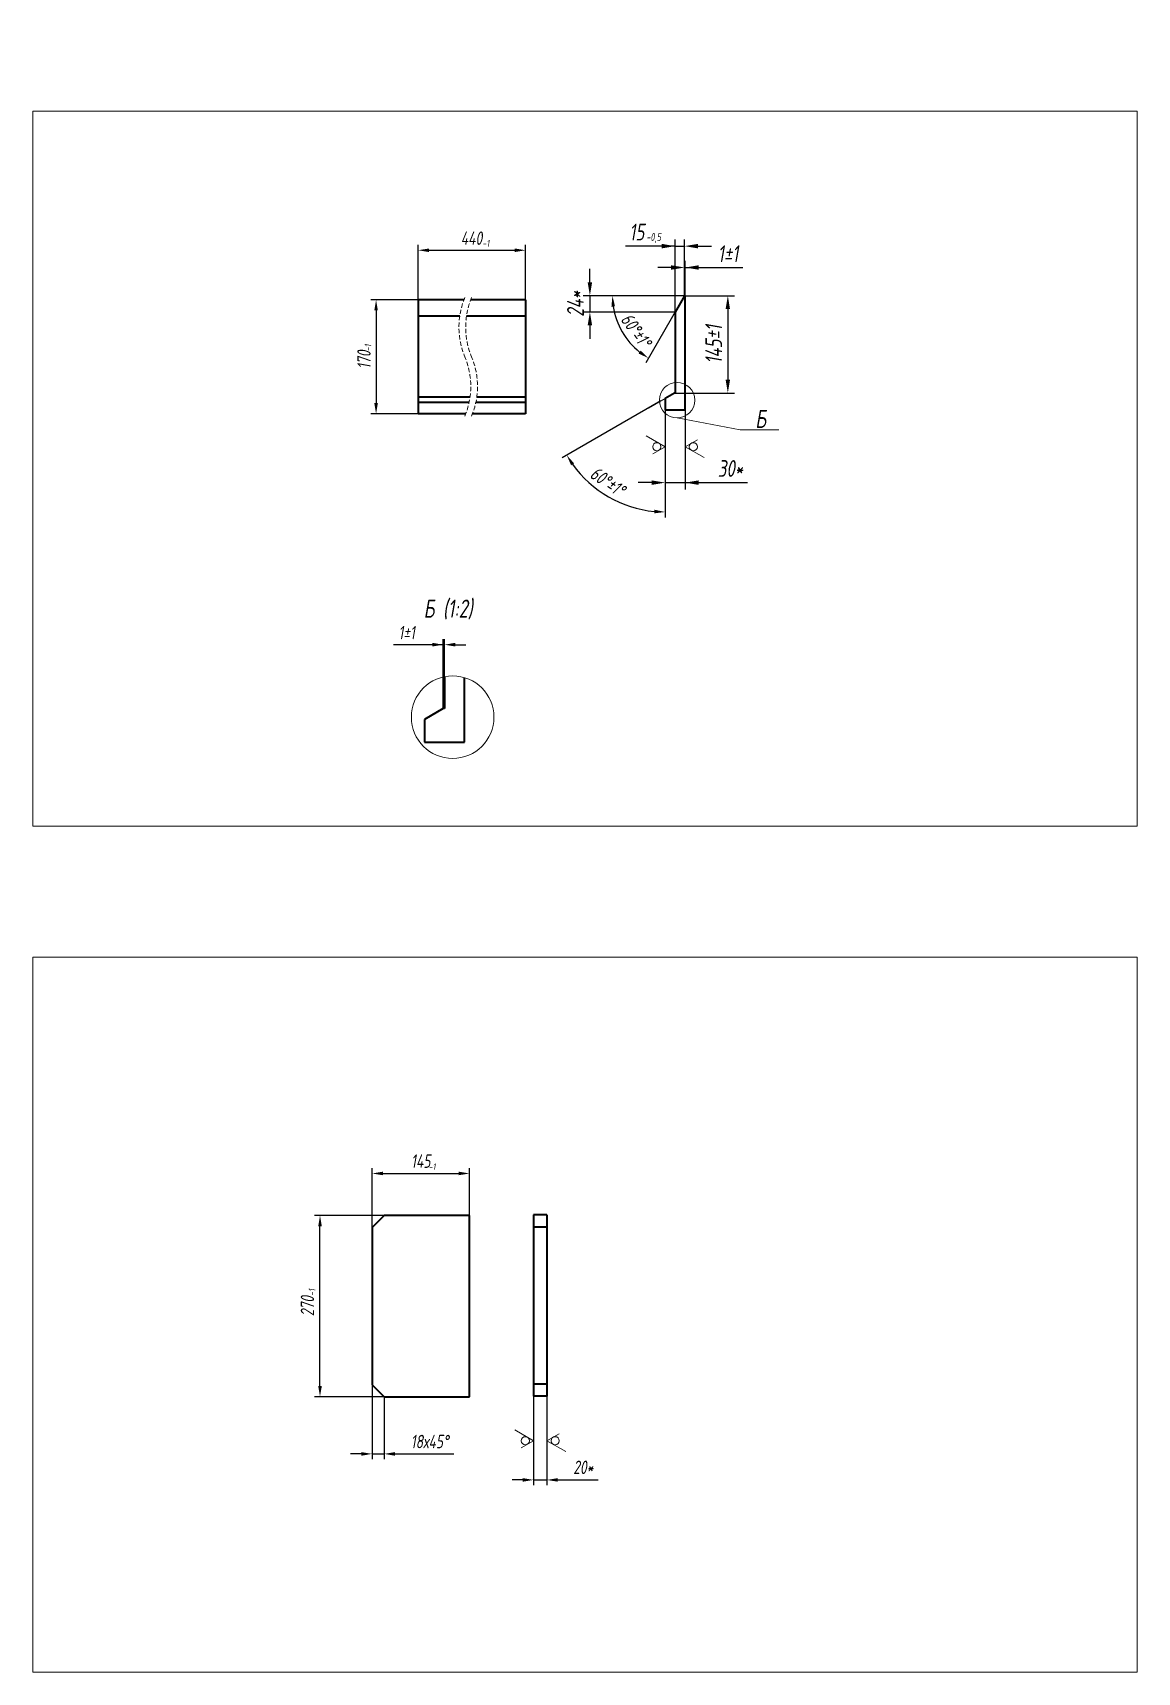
# Model space of a CAD drawing. Header units: millimetres. Extents: x 2336 to 4117, y 14795 to 41339.
# Drawn here: x 2472 to 4117, y 26819 to 29260 of the extents above; entities that cross this region are included whole.
import ezdxf

# ---------------------------------------------------------------- set-up
doc = ezdxf.new("R2010")
doc.units = ezdxf.units.MM
doc.linetypes.add('HIDDEN', pattern=[9.525, 6.35, -3.175])
doc.layers.add('РАЗМЕРЫ', color=7, linetype='Continuous', lineweight=18)
doc.styles.get("Standard").update_dxf_attribs({"font": 'simplex.shx', "width": 0.7, "oblique": 10})
doc.dimstyles.new('Stand2', dxfattribs={"dimtxt": 10, "dimasz": 8, "dimexe": 4, "dimexo": 0, "dimgap": 4, "dimtad": 1, "dimdec": 0, "dimzin": 0, "dimdsep": 46, "dimtxsty": 'Standard', "dimcen": 0, "dimadec": 0, "dimazin": 0, "dimtfac": 1, "dimtdec": 0, "dimtmove": 0, "dimatfit": 3, "dimfxl": 0.18, "dimtolj": 1, "dimtzin": 0, "dimarcsym": 0})
doc.dimstyles.new('STAND2.5', dxfattribs={"dimtxt": 12, "dimasz": 10, "dimexe": 5, "dimexo": 0, "dimgap": 5, "dimtad": 1, "dimdec": 0, "dimzin": 0, "dimdsep": 46, "dimtxsty": 'Standard', "dimcen": 0, "dimadec": 0, "dimazin": 0, "dimtfac": 1, "dimtdec": 0, "dimtmove": 0, "dimatfit": 3, "dimfxl": 3, "dimtolj": 1, "dimtzin": 0, "dimarcsym": 1})
doc.dimstyles.new('Stand4', dxfattribs={"dimtxt": 20, "dimasz": 16, "dimexe": 8, "dimexo": 0, "dimgap": 8, "dimtad": 1, "dimdec": 0, "dimzin": 0, "dimdsep": 46, "dimtxsty": 'Standard', "dimcen": 0, "dimadec": 0, "dimazin": 0, "dimtfac": 1, "dimtdec": 0, "dimtmove": 0, "dimatfit": 3, "dimfxl": 0.18, "dimtolj": 1, "dimtzin": 0, "dimarcsym": 0})
doc.dimstyles.new('Stand5', dxfattribs={"dimtxt": 25, "dimasz": 20, "dimexe": 10, "dimexo": 0, "dimgap": 8, "dimtad": 1, "dimdec": 0, "dimzin": 0, "dimdsep": 46, "dimtxsty": 'Standard', "dimcen": 0, "dimadec": 0, "dimazin": 0, "dimtfac": 1, "dimtdec": 0, "dimtmove": 0, "dimatfit": 3, "dimfxl": 0.18, "dimtolj": 1, "dimtzin": 0, "dimarcsym": 0})

msp = doc.modelspace()

# ---------------------------------------------------------------- blocks, each defined once
blk = doc.blocks.new('*D5263')
at = {"layer": 'DEFPOINTS', "color": 0, "lineweight": 18}
for p in [(3413.5, 28698.6), (3443.5, 28698.6), (3443.5, 28590.2)]:
    blk.add_point(p, dxfattribs=at)
at = {"layer": 'РАЗМЕРЫ', "color": 0, "linetype": 'Continuous', "lineweight": -2}
for p, q in [((3413.5, 28698.6), (3413.5, 28580.2)), ((3443.5, 28698.6), (3443.5, 28580.2)), ((3393.5, 28590.2), (3373.5, 28590.2)), ((3413.5, 28590.2), (3443.5, 28590.2)), ((3443.5, 28590.2), (3536.4, 28590.2)), ((3443.5, 28590.2), (3536.4, 28590.2)), ((3463.5, 28590.2), (3483.5, 28590.2))]:
    blk.add_line(p, q, dxfattribs=at)
at = {"layer": 'РАЗМЕРЫ', "color": 0, "lineweight": 18}
for points in [[(3393.5, 28586.9), (3393.5, 28593.6), (3413.5, 28590.2)], [(3463.5, 28593.6), (3463.5, 28586.9), (3443.5, 28590.2)]]:
    blk.add_solid(points, dxfattribs=at)
at = {"layer": 'РАЗМЕРЫ', "color": 0, "lineweight": 18, "insert": (3510.8, 28611.3), "char_height": 25, "attachment_point": 5}
blk.add_mtext('\\A1;30*', dxfattribs=at)
blk = doc.blocks.new('*D5264')
at = {"layer": 'DEFPOINTS', "color": 0, "lineweight": 18}
for p in [(3443.5, 28910.6), (3442.5, 28868.6), (3443.5, 28868.6)]:
    blk.add_point(p, dxfattribs=at)
at = {"layer": 'РАЗМЕРЫ', "color": 0, "linetype": 'Continuous', "lineweight": -2}
for p, q in [((3422.5, 28910.6), (3402.5, 28910.6)), ((3442.5, 28868.6), (3442.5, 28920.6)), ((3442.5, 28910.6), (3443.5, 28910.6)), ((3443.5, 28868.6), (3443.5, 28920.6)), ((3443.5, 28910.6), (3529.5, 28910.6)), ((3443.5, 28910.6), (3529.5, 28910.6)), ((3463.5, 28910.6), (3483.5, 28910.6))]:
    blk.add_line(p, q, dxfattribs=at)
at = {"layer": 'РАЗМЕРЫ', "color": 0, "lineweight": 18}
for points in [[(3422.5, 28907.3), (3422.5, 28913.9), (3442.5, 28910.6)], [(3463.5, 28913.9), (3463.5, 28907.3), (3443.5, 28910.6)]]:
    blk.add_solid(points, dxfattribs=at)
at = {"layer": 'РАЗМЕРЫ', "color": 0, "lineweight": 18, "insert": (3507.2, 28931.1), "char_height": 25, "attachment_point": 5}
blk.add_mtext('\\A1;1%%p1', dxfattribs=at)
blk = doc.blocks.new('*D5265')
at = {"layer": 'DEFPOINTS', "color": 0, "lineweight": 18}
for p in [(3442.5, 28942.4), (3442.5, 28868.6), (3428.5, 28844.3)]:
    blk.add_point(p, dxfattribs=at)
at = {"layer": 'РАЗМЕРЫ', "color": 0, "linetype": 'Continuous', "lineweight": -2}
for p, q in [((3428.5, 28942.4), (3354.3, 28942.4)), ((3428.5, 28942.4), (3354.3, 28942.4)), ((3408.5, 28942.4), (3388.5, 28942.4)), ((3428.5, 28844.3), (3428.5, 28952.4)), ((3428.5, 28942.4), (3442.5, 28942.4)), ((3442.5, 28868.6), (3442.5, 28952.4)), ((3462.5, 28942.4), (3482.5, 28942.4))]:
    blk.add_line(p, q, dxfattribs=at)
at = {"layer": 'РАЗМЕРЫ', "color": 0, "lineweight": 18}
for points in [[(3408.5, 28939.1), (3408.5, 28945.8), (3428.5, 28942.4)], [(3462.5, 28945.8), (3462.5, 28939.1), (3442.5, 28942.4)]]:
    blk.add_solid(points, dxfattribs=at)
at = {"layer": 'РАЗМЕРЫ', "color": 0, "lineweight": 18, "insert": (3371.4, 28963.4), "char_height": 25, "attachment_point": 5}
blk.add_mtext('\\A1;15', dxfattribs=at)
blk = doc.blocks.new('*D5266')
at = {"layer": 'DEFPOINTS', "color": 0, "lineweight": 18}
for p in [(3443.5, 28868.6), (3301.5, 28844.3), (3428.5, 28844.3)]:
    blk.add_point(p, dxfattribs=at)
at = {"layer": 'РАЗМЕРЫ', "color": 0, "linetype": 'Continuous', "lineweight": -2}
for p, q in [((3301.5, 28888.6), (3301.5, 28908.6)), ((3443.5, 28868.6), (3291.5, 28868.6)), ((3301.5, 28868.6), (3301.5, 28844.3)), ((3428.5, 28844.3), (3291.5, 28844.3)), ((3301.5, 28824.3), (3301.5, 28804.3))]:
    blk.add_line(p, q, dxfattribs=at)
at = {"layer": 'РАЗМЕРЫ', "color": 0, "lineweight": 18}
for points in [[(3298.2, 28888.6), (3304.8, 28888.6), (3301.5, 28868.6)], [(3304.8, 28824.3), (3298.2, 28824.3), (3301.5, 28844.3)]]:
    blk.add_solid(points, dxfattribs=at)
at = {"layer": 'РАЗМЕРЫ', "color": 0, "lineweight": 18, "insert": (3280, 28856.4), "char_height": 25, "attachment_point": 5, "rotation": 90}
blk.add_mtext('\\A1;24*', dxfattribs=at)
blk = doc.blocks.new('*D5267')
at = {"layer": 'DEFPOINTS', "color": 0, "lineweight": 18}
for p in [(3443.5, 28868.6), (3428, 28723.6), (3506.9, 28723.6)]:
    blk.add_point(p, dxfattribs=at)
at = {"layer": 'РАЗМЕРЫ', "color": 0, "linetype": 'Continuous', "lineweight": -2}
for p, q in [((3443.5, 28868.6), (3516.9, 28868.6)), ((3506.9, 28848.6), (3506.9, 28743.6)), ((3428, 28723.6), (3516.9, 28723.6))]:
    blk.add_line(p, q, dxfattribs=at)
at = {"layer": 'РАЗМЕРЫ', "color": 0, "lineweight": 18}
for points in [[(3510.2, 28848.6), (3503.6, 28848.6), (3506.9, 28868.6)], [(3503.6, 28743.6), (3510.2, 28743.6), (3506.9, 28723.6)]]:
    blk.add_solid(points, dxfattribs=at)
at = {"layer": 'РАЗМЕРЫ', "color": 0, "lineweight": 18, "insert": (3485.9, 28796.1), "char_height": 25, "attachment_point": 5, "rotation": 90}
blk.add_mtext('\\A1;145%%p1', dxfattribs=at)
blk = doc.blocks.new('*D5268')
at = {"layer": 'DEFPOINTS', "color": 0, "lineweight": 18}
for p in [(3338.9, 29260.1), (3728.9, 29260.1), (3728.9, 28942.4)]:
    blk.add_point(p, dxfattribs=at)
at = {"layer": 'РАЗМЕРЫ', "color": 0, "lineweight": 18, "insert": (3396.5, 28954.6), "char_height": 12, "attachment_point": 5}
blk.add_mtext('\\A1;-0,5', dxfattribs=at)
blk = doc.blocks.new('*D5269')
at = {"layer": 'DEFPOINTS', "color": 0, "lineweight": 18}
for p in [(3085, 28348.9), (3083, 28253.7), (3085, 28253.7)]:
    blk.add_point(p, dxfattribs=at)
at = {"layer": 'РАЗМЕРЫ', "color": 0, "linetype": 'Continuous', "lineweight": -2}
for p, q in [((3083, 28348.9), (3009.2, 28348.9)), ((3083, 28348.9), (3009.2, 28348.9)), ((3067, 28348.9), (3051, 28348.9)), ((3083, 28253.7), (3083, 28356.9)), ((3083, 28348.9), (3085, 28348.9)), ((3085, 28253.7), (3085, 28356.9)), ((3101, 28348.9), (3117, 28348.9))]:
    blk.add_line(p, q, dxfattribs=at)
at = {"layer": 'РАЗМЕРЫ', "color": 0, "lineweight": 18}
for points in [[(3067, 28346.2), (3067, 28351.6), (3083, 28348.9)], [(3101, 28351.6), (3101, 28346.2), (3085, 28348.9)]]:
    blk.add_solid(points, dxfattribs=at)
at = {"layer": 'РАЗМЕРЫ', "color": 0, "lineweight": 18, "insert": (3028.7, 28366.9), "char_height": 20, "attachment_point": 5}
blk.add_mtext('\\A1;1%%p1', dxfattribs=at)
blk = doc.blocks.new('*D5270')
at = {"layer": 'DEFPOINTS', "color": 0, "lineweight": 18}
for p in [(2869.7, 28732.6), (3259.7, 28732.6), (3259.7, 28377)]:
    blk.add_point(p, dxfattribs=at)
at = {"layer": 'РАЗМЕРЫ', "color": 0, "lineweight": 18, "insert": (3090.4, 28401.2), "char_height": 27, "attachment_point": 5}
blk.add_mtext('\\A1;Б (1:2)', dxfattribs=at)
blk = doc.blocks.new('_NONE')
blk = doc.blocks.new('*D5271')
at = {"layer": 'DEFPOINTS', "color": 0, "lineweight": 18}
for p in [(3332.4, 29024.9), (3722.4, 29024.9), (3722.4, 28663.7)]:
    blk.add_point(p, dxfattribs=at)
at = {"layer": 'РАЗМЕРЫ', "color": 0, "lineweight": 18, "insert": (3562, 28685.2), "char_height": 27, "attachment_point": 5}
blk.add_mtext('\\A1;Б \\S;', dxfattribs=at)
blk = doc.blocks.new('*D5272')
at = {"layer": 'DEFPOINTS', "color": 0, "lineweight": 18}
for p in [(3046.1, 28862.6), (2983.1, 28692.6), (3046.1, 28692.6)]:
    blk.add_point(p, dxfattribs=at)
at = {"layer": 'РАЗМЕРЫ', "color": 0, "linetype": 'Continuous', "lineweight": -2}
for p, q in [((3046.1, 28862.6), (2975.1, 28862.6)), ((2983.1, 28846.6), (2983.1, 28708.6)), ((3046.1, 28692.6), (2975.1, 28692.6))]:
    blk.add_line(p, q, dxfattribs=at)
at = {"layer": 'РАЗМЕРЫ', "color": 0, "lineweight": 18}
for points in [[(2985.8, 28846.6), (2980.5, 28846.6), (2983.1, 28862.6)], [(2980.5, 28708.6), (2985.8, 28708.6), (2983.1, 28692.6)]]:
    blk.add_solid(points, dxfattribs=at)
at = {"layer": 'РАЗМЕРЫ', "color": 0, "lineweight": 18, "insert": (2965.1, 28773.3), "char_height": 20, "attachment_point": 5, "rotation": 90}
blk.add_mtext('\\A1;170', dxfattribs=at)
blk = doc.blocks.new('*D5273')
at = {"layer": 'DEFPOINTS', "color": 0, "lineweight": 18}
for p in [(3205.7, 28936.3), (3045.9, 28777.9), (3205.7, 28777.9)]:
    blk.add_point(p, dxfattribs=at)
at = {"layer": 'РАЗМЕРЫ', "color": 0, "linetype": 'Continuous', "lineweight": -2}
for p, q in [((3045.9, 28777.9), (3045.9, 28944.3)), ((3061.9, 28936.3), (3189.7, 28936.3)), ((3205.7, 28777.9), (3205.7, 28944.3))]:
    blk.add_line(p, q, dxfattribs=at)
at = {"layer": 'РАЗМЕРЫ', "color": 0, "lineweight": 18}
for points in [[(3061.9, 28938.9), (3061.9, 28933.6), (3045.9, 28936.3)], [(3189.7, 28933.6), (3189.7, 28938.9), (3205.7, 28936.3)]]:
    blk.add_solid(points, dxfattribs=at)
at = {"layer": 'РАЗМЕРЫ', "color": 0, "lineweight": 18, "insert": (3125.2, 28954.3), "char_height": 20, "attachment_point": 5}
blk.add_mtext('\\A1;440', dxfattribs=at)
blk = doc.blocks.new('*D5274')
at = {"layer": 'РАЗМЕРЫ', "color": 0, "linetype": 'Continuous', "lineweight": -2}
for p, q in [((3440.5, 28868.6), (3327.1, 28868.6)), ((3441.5, 28866.8), (3384.8, 28768.6))]:
    blk.add_line(p, q, dxfattribs=at)
blk.add_arc((3442.5, 28868.6), 107.4, 188.5435, 231.4565, dxfattribs=at)
at = {"layer": 'РАЗМЕРЫ', "color": 0, "lineweight": 18}
for points in [[(3338.9, 28852.8), (3333.6, 28852.4), (3335.1, 28868.6)], [(3374, 28782.4), (3377, 28786.8), (3388.8, 28775.6)]]:
    blk.add_solid(points, dxfattribs=at)
at = {"layer": 'РАЗМЕРЫ', "color": 0, "lineweight": 18, "insert": (3370.4, 28816.6), "char_height": 20, "attachment_point": 5, "rotation": 305.8231}
blk.add_mtext('60%%d%%p1%%d', dxfattribs=at)
blk = doc.blocks.new('*D5275')
at = {"layer": 'РАЗМЕРЫ', "color": 0, "linetype": 'Continuous', "lineweight": -2}
for p, q in [((3407.3, 28711.9), (3260.1, 28627)), ((3413.5, 28708.4), (3413.5, 28538.5))]:
    blk.add_line(p, q, dxfattribs=at)
blk.add_arc((3413.5, 28715.5), 169, 215.4256, 264.5744, dxfattribs=at)
at = {"layer": 'РАЗМЕРЫ', "color": 0, "lineweight": 18}
for points in [[(3278, 28618.9), (3273.5, 28616.1), (3267.1, 28631)], [(3397.3, 28544.5), (3397.6, 28549.9), (3413.5, 28546.5)]]:
    blk.add_solid(points, dxfattribs=at)
at = {"layer": 'РАЗМЕРЫ', "color": 0, "lineweight": 18, "insert": (3328.1, 28591.6), "char_height": 20, "attachment_point": 5, "rotation": 325.4203}
blk.add_mtext('60%%d%%p1%%d', dxfattribs=at)
blk = doc.blocks.new('*D5276')
at = {"layer": 'DEFPOINTS', "color": 0, "lineweight": 18}
for p in [(3098.7, 29251), (3488.7, 29251), (3488.7, 28937.6)]:
    blk.add_point(p, dxfattribs=at)
at = {"layer": 'РАЗМЕРЫ', "color": 0, "lineweight": 18, "insert": (3146.7, 28946.6), "char_height": 10, "attachment_point": 5}
blk.add_mtext('\\A1;-1', dxfattribs=at)
blk = doc.blocks.new('*D5277')
at = {"layer": 'DEFPOINTS', "color": 0, "lineweight": 18}
for p in [(2598, 28993.9), (2980.2, 28993.9), (2598, 28603.9)]:
    blk.add_point(p, dxfattribs=at)
at = {"layer": 'РАЗМЕРЫ', "color": 0, "lineweight": 18, "insert": (2971.2, 28790.9), "char_height": 10, "attachment_point": 5, "rotation": 90}
blk.add_mtext('\\A1;-1', dxfattribs=at)
blk = doc.blocks.new('*D5294')
at = {"layer": 'DEFPOINTS', "color": 0, "lineweight": 18}
for p in [(2513.5, 27583.5), (2896.7, 27583.5), (2513.5, 27193.5)]:
    blk.add_point(p, dxfattribs=at)
at = {"layer": 'РАЗМЕРЫ', "color": 0, "lineweight": 18, "insert": (2887.7, 27384.3), "char_height": 10, "attachment_point": 5, "rotation": 90}
blk.add_mtext('\\A1;-1', dxfattribs=at)
blk = doc.blocks.new('*D5296')
at = {"layer": 'DEFPOINTS', "color": 0, "lineweight": 18}
for p in [(2961.8, 27915.9), (3351.8, 27915.9), (3351.8, 27562.4)]:
    blk.add_point(p, dxfattribs=at)
at = {"layer": 'РАЗМЕРЫ', "color": 0, "lineweight": 18, "insert": (3066.5, 27571.4), "char_height": 10, "attachment_point": 5}
blk.add_mtext('\\A1;-1', dxfattribs=at)
blk = doc.blocks.new('*D5308')
at = {"layer": 'DEFPOINTS', "color": 0, "lineweight": 18}
for p in [(2977.2, 27246.9), (2995.2, 27228.9), (2995.2, 27143.8)]:
    blk.add_point(p, dxfattribs=at)
at = {"layer": 'РАЗМЕРЫ', "color": 0, "lineweight": -2}
for p, q in [((2977.2, 27246.9), (2977.2, 27135.8)), ((2995.2, 27228.9), (2995.2, 27135.8)), ((2961.2, 27143.8), (2945.2, 27143.8)), ((2977.2, 27143.8), (2995.2, 27143.8)), ((3011.2, 27143.8), (3098.8, 27143.8)), ((3011.2, 27143.8), (3098.8, 27143.8))]:
    blk.add_line(p, q, dxfattribs=at)
at = {"layer": 'РАЗМЕРЫ', "color": 0, "lineweight": 18}
for points in [[(2961.2, 27141.1), (2961.2, 27146.4), (2977.2, 27143.8)], [(3011.2, 27146.4), (3011.2, 27141.1), (2995.2, 27143.8)]]:
    blk.add_solid(points, dxfattribs=at)
at = {"layer": 'РАЗМЕРЫ', "color": 0, "lineweight": 18, "insert": (3063, 27162.2), "char_height": 20, "attachment_point": 5}
blk.add_mtext('\\A1;18х45%%d', dxfattribs=at)
blk = doc.blocks.new('*D5309')
at = {"layer": 'DEFPOINTS', "color": 0, "lineweight": 18}
for p in [(2899.6, 27498.9), (3058.7, 27498.9), (2995.4, 27228.9)]:
    blk.add_point(p, dxfattribs=at)
at = {"layer": 'РАЗМЕРЫ', "color": 0, "lineweight": -2}
for p, q in [((3058.7, 27498.9), (2891.6, 27498.9)), ((2899.6, 27244.9), (2899.6, 27482.9)), ((2995.4, 27228.9), (2891.6, 27228.9))]:
    blk.add_line(p, q, dxfattribs=at)
at = {"layer": 'РАЗМЕРЫ', "color": 0, "lineweight": 18}
for points in [[(2902.3, 27482.9), (2897, 27482.9), (2899.6, 27498.9)], [(2897, 27244.9), (2902.3, 27244.9), (2899.6, 27228.9)]]:
    blk.add_solid(points, dxfattribs=at)
at = {"layer": 'РАЗМЕРЫ', "color": 0, "lineweight": 18, "insert": (2880.9, 27363.9), "char_height": 20, "attachment_point": 5, "rotation": 90}
blk.add_mtext('\\A1;270', dxfattribs=at)
blk = doc.blocks.new('*D5310')
at = {"layer": 'DEFPOINTS', "color": 0, "lineweight": 18}
for p in [(3122.2, 27561.4), (3122.2, 27498.3), (2977.2, 27480.4)]:
    blk.add_point(p, dxfattribs=at)
at = {"layer": 'РАЗМЕРЫ', "color": 0, "lineweight": -2}
for p, q in [((2977.2, 27480.4), (2977.2, 27569.4)), ((3122.2, 27498.3), (3122.2, 27569.4)), ((2993.2, 27561.4), (3106.2, 27561.4))]:
    blk.add_line(p, q, dxfattribs=at)
at = {"layer": 'РАЗМЕРЫ', "color": 0, "lineweight": 18}
for points in [[(2993.2, 27564.1), (2993.2, 27558.8), (2977.2, 27561.4)], [(3106.2, 27558.8), (3106.2, 27564.1), (3122.2, 27561.4)]]:
    blk.add_solid(points, dxfattribs=at)
at = {"layer": 'РАЗМЕРЫ', "color": 0, "lineweight": 18, "insert": (3049.7, 27579.8), "char_height": 20, "attachment_point": 5}
blk.add_mtext('\\A1;145', dxfattribs=at)
blk = doc.blocks.new('*D5313')
at = {"layer": 'DEFPOINTS', "color": 0, "lineweight": 18}
for p in [(3217.6, 27229.7), (3237.6, 27229.7), (3237.6, 27105)]:
    blk.add_point(p, dxfattribs=at)
at = {"layer": 'РАЗМЕРЫ', "color": 0, "lineweight": -2}
for p, q in [((3217.6, 27229.7), (3217.6, 27097)), ((3237.6, 27229.7), (3237.6, 27097)), ((3201.6, 27105), (3185.6, 27105)), ((3217.6, 27105), (3237.6, 27105)), ((3253.6, 27105), (3313.8, 27105)), ((3253.6, 27105), (3313.8, 27105))]:
    blk.add_line(p, q, dxfattribs=at)
at = {"layer": 'РАЗМЕРЫ', "color": 0, "lineweight": 18}
for points in [[(3201.6, 27102.4), (3201.6, 27107.7), (3217.6, 27105)], [(3253.6, 27107.7), (3253.6, 27102.4), (3237.6, 27105)]]:
    blk.add_solid(points, dxfattribs=at)
at = {"layer": 'РАЗМЕРЫ', "color": 0, "lineweight": 18, "insert": (3291.7, 27123.8), "char_height": 20, "attachment_point": 5}
blk.add_mtext('\\A1;20*', dxfattribs=at)

# ---------------------------------------------------------------- dimensions: what is measured, and where the dimension line sits
at = {"layer": 'РАЗМЕРЫ', "color": 0, "linetype": 'Continuous', "lineweight": 18}
for base, p1, p2, text, dimstyle, override, picture, middle in [((3488.67, 28937.61), (3098.67, 29251.04), (3488.67, 29251.04), '-1', 'Stand2', {"dimzin": 12, "dimblk1": 'NONE', "dimblk2": 'NONE', "dimsah": 1, "dimse1": 1, "dimse2": 1, "dimsd1": 1, "dimsd2": 1, "dimtofl": 0}, '*D5276', (3146.67, 28937.61)), ((3728.93, 28942.42), (3338.93, 29260.14), (3728.93, 29260.14), '-0,5', 'STAND2.5', {"dimse1": 1, "dimse2": 1, "dimsd1": 1, "dimsd2": 1}, '*D5268', (3396.45, 28942.42)), ((3722.37, 28663.69), (3332.37, 29024.86), (3722.37, 29024.86), 'Б \\S;', 'Stand5', {"dimtxt": 27, "dimblk1": 'NONE', "dimblk2": 'NONE', "dimsah": 1, "dimse1": 1, "dimse2": 1, "dimsd1": 1, "dimsd2": 1}, '*D5271', (3562, 28663.69)), ((3259.68, 28376.99), (2869.68, 28732.58), (3259.68, 28732.58), 'Б (1:2)', 'Stand5', {"dimtxt": 27, "dimblk1": 'NONE', "dimblk2": 'NONE', "dimsah": 1, "dimse1": 1, "dimse2": 1, "dimsd1": 1, "dimsd2": 1}, '*D5270', (3090.35, 28376.99)), ((3351.83, 27562.45), (2961.83, 27915.89), (3351.83, 27915.89), '-1', 'Stand2', {"dimzin": 12, "dimblk1": 'NONE', "dimblk2": 'NONE', "dimsah": 1, "dimse1": 1, "dimse2": 1, "dimsd1": 1, "dimsd2": 1, "dimtofl": 0}, '*D5296', (3066.52, 27562.45))]:
    dim = msp.add_linear_dim(base=base, p1=p1, p2=p2, text=text, dimstyle=dimstyle, override=override, dxfattribs=at)
    dim.commit()
    dim.dimension.update_dxf_attribs({"geometry": picture, "text_midpoint": middle, "dimtype": 160})
for base, p1, p2, picture, middle in [((2980.22, 28993.9), (2598.04, 28603.9), (2598.04, 28993.9), '*D5277', (2980.22, 28790.88)), ((2896.73, 27583.5), (2513.55, 27193.5), (2513.55, 27583.5), '*D5294', (2896.73, 27384.25))]:
    dim = msp.add_linear_dim(base=base, p1=p1, p2=p2, angle=90, text='-1', dimstyle='Stand2', override={"dimse1": 1, "dimse2": 1, "dimsd1": 1, "dimsd2": 1}, dxfattribs=at)
    dim.commit()
    dim.dimension.update_dxf_attribs({"geometry": picture, "text_midpoint": middle, "dimtype": 160})
at = {"layer": 'РАЗМЕРЫ', "linetype": 'Continuous', "lineweight": 18}
for base, p1, p2, text, dimstyle, picture, middle in [((3205.66, 28936.27), (3045.92, 28777.93), (3205.66, 28777.93), '440', 'Stand4', '*D5273', (3125.19, 28936.27)), ((3442.45, 28942.42), (3428.45, 28844.31), (3442.45, 28868.56), '15', 'Stand5', '*D5265', (3371.37, 28942.42)), ((3443.45, 28910.61), (3442.45, 28868.56), (3443.45, 28868.56), '1%%p1', 'Stand5', '*D5264', (3507.17, 28910.61)), ((3443.45, 28590.24), (3413.45, 28698.56), (3443.45, 28698.56), '30*', 'Stand5', '*D5263', (3510.78, 28590.24)), ((3085.02, 28348.89), (3083.02, 28253.66), (3085.02, 28253.66), '1%%p1', 'Stand4', '*D5269', (3028.66, 28348.89))]:
    dim = msp.add_linear_dim(base=base, p1=p1, p2=p2, text=text, dimstyle=dimstyle, dxfattribs=at)
    dim.commit()
    dim.dimension.update_dxf_attribs({"geometry": picture, "text_midpoint": middle, "dimtype": 160})
dim = msp.add_linear_dim(base=(3301.5, 28844.31), p1=(3443.45, 28868.56), p2=(3428.45, 28844.31), angle=90, text='24*', dimstyle='Stand5', dxfattribs=at)
dim.commit()
dim.dimension.update_dxf_attribs({"geometry": '*D5266', "text_midpoint": (3301.5, 28856.44), "dimtype": 160})
dim = msp.add_linear_dim(base=(2983.13, 28692.55), p1=(3046.06, 28862.55), p2=(3046.07, 28692.55), angle=90, dimstyle='Stand4', dxfattribs=at)
dim.commit()
dim.dimension.update_dxf_attribs({"geometry": '*D5272', "text_midpoint": (2983.13, 28773.28), "dimtype": 160})
for base, center, p1, p2, picture, middle in [((3341.53, 28831.83), (3442.45, 28868.56), (3440.46, 28868.56), (3441.46, 28866.84), '*D5274', (3355.37, 28805.7)), ((3355.64, 28556.65), (3413.45, 28715.48), (3407.29, 28711.92), (3413.45, 28708.36), '*D5275', (3317.52, 28576.31))]:
    dim = msp.add_angular_dim_3p(base=base, center=center, p1=p1, p2=p2, text='60%%d%%p1%%d', dimstyle='Stand4', dxfattribs=at)
    dim.commit()
    dim.dimension.update_dxf_attribs({"geometry": picture, "text_midpoint": middle, "dimtype": 165})
dim = msp.add_linear_dim(base=(3506.91, 28723.56), p1=(3443.45, 28868.56), p2=(3427.95, 28723.56), angle=90, text='145%%p1', dimstyle='Stand5', dxfattribs=at)
dim.commit()
dim.dimension.update_dxf_attribs({"geometry": '*D5267', "text_midpoint": (3485.89, 28796.06)})
at = {"layer": 'РАЗМЕРЫ', "color": 0, "lineweight": 18}
for base, p1, p2, angle, picture, middle in [((3122.15, 27561.42), (2977.15, 27480.42), (3122.15, 27498.34), 180, '*D5310', (3049.65, 27579.84)), ((2899.65, 27498.88), (2995.41, 27228.88), (3058.65, 27498.88), 90, '*D5309', (2880.87, 27363.88))]:
    dim = msp.add_linear_dim(base=base, p1=p1, p2=p2, angle=angle, dimstyle='Stand4', dxfattribs=at)
    dim.commit()
    dim.dimension.update_dxf_attribs({"geometry": picture, "text_midpoint": middle})
for base, p1, p2, text, picture, middle in [((2995.15, 27143.76), (2977.15, 27246.88), (2995.15, 27228.88), '18х45%%d', '*D5308', (3062.97, 27162.18)), ((3237.59, 27105.02), (3217.59, 27229.66), (3237.59, 27229.66), '20*', '*D5313', (3291.69, 27123.8))]:
    dim = msp.add_linear_dim(base=base, p1=p1, p2=p2, text=text, dimstyle='Stand4', dxfattribs=at)
    dim.commit()
    dim.dimension.update_dxf_attribs({"geometry": picture, "text_midpoint": middle})

# ---------------------------------------------------------------- linework, layer by layer
at = {"color": 7, "linetype": 'Continuous', "lineweight": 40}
for p, q in [((3114.06, 28862.55), (3045.92, 28862.55)), ((3045.92, 28862.55), (3045.92, 28838.31)), ((3205.66, 28862.55), (3124.06, 28862.55)), ((3205.66, 28862.55), (3205.66, 28838.31)), ((3442.45, 28868.56), (3428.45, 28844.31)), ((3443.45, 28868.56), (3442.45, 28868.56)), ((3443.45, 28698.56), (3443.45, 28868.56)), ((3107.73, 28838.31), (3045.92, 28838.31)), ((3045.92, 28838.31), (3045.92, 28717.55)), ((3205.66, 28838.31), (3117.73, 28838.31)), ((3205.66, 28838.31), (3205.66, 28717.55)), ((3428.45, 28844.31), (3428.45, 28723.56)), ((3123.04, 28717.55), (3045.92, 28717.55)), ((3045.92, 28717.55), (3045.92, 28709.47)), ((3205.66, 28717.55), (3133.04, 28717.55)), ((3205.66, 28717.55), (3205.66, 28709.47)), ((3427.45, 28723.56), (3413.45, 28715.48)), ((3413.45, 28715.48), (3413.45, 28698.56)), ((3428.45, 28723.56), (3427.45, 28723.56)), ((3121.61, 28709.47), (3045.92, 28709.47)), ((3045.92, 28709.47), (3045.92, 28692.55)), ((3116.6, 28692.55), (3045.92, 28692.55)), ((3205.66, 28692.55), (3126.6, 28692.55)), ((3205.66, 28709.47), (3131.61, 28709.47)), ((3205.66, 28709.47), (3205.66, 28692.55)), ((3413.45, 28698.56), (3443.45, 28698.56)), ((3085.02, 28301.22), (3085.02, 28253.66)), ((3115.02, 28203.66), (3115.02, 28299.77)), ((3083.02, 28253.66), (3055.02, 28237.49)), ((3085.02, 28253.66), (3083.02, 28253.66)), ((3055.02, 28237.49), (3055.02, 28203.66)), ((3055.02, 28203.66), (3115.02, 28203.66)), ((2995.15, 27498.88), (2977.15, 27480.88)), ((3122.15, 27498.88), (2995.15, 27498.88)), ((3122.15, 27228.88), (3122.15, 27498.88)), ((3237.59, 27499.66), (3217.59, 27499.66)), ((3217.59, 27499.66), (3217.59, 27481.66)), ((3237.59, 27499.66), (3237.59, 27481.66)), ((2977.15, 27480.88), (2977.15, 27246.88)), ((3237.59, 27481.66), (3217.59, 27481.66)), ((3217.59, 27481.66), (3217.59, 27247.66)), ((3237.59, 27481.66), (3237.59, 27247.66)), ((2977.15, 27246.88), (2995.15, 27228.88)), ((3237.59, 27247.66), (3217.59, 27247.66)), ((3217.59, 27247.66), (3217.59, 27229.66)), ((3237.59, 27247.66), (3237.59, 27229.66)), ((2995.15, 27228.88), (3122.15, 27228.88)), ((3237.59, 27229.66), (3217.59, 27229.66))]:
    msp.add_line(p, q, dxfattribs=at)
at = {"color": 7, "linetype": 'HIDDEN', "lineweight": 18}
for centre, start, end in [((3221.14, 28821.64), 157.38014, 202.61986), ((3231.14, 28821.64), 157.38014, 202.61986), ((3009.52, 28733.47), 337.38014, 22.61986), ((3019.52, 28733.47), 337.38014, 22.61986)]:
    msp.add_arc(centre, 114.63, start, end, dxfattribs=at)
at = {"layer": 'РАЗМЕРЫ', "linetype": 'Continuous', "lineweight": 18}
for p, q in [((3442.45, 28868.56), (3409.98, 28868.56)), ((3413.45, 28715.48), (3388.7, 28701.19))]:
    msp.add_line(p, q, dxfattribs=at)
at = {"layer": 'РАЗМЕРЫ', "color": 0, "lineweight": 18}
for p, q in [((3431.31, 28686.69), (3525.15, 28668.86)), ((3525.15, 28668.86), (3582.85, 28668.86)), ((3413.45, 28643.63), (3385.46, 28659.79)), ((3413.45, 28643.63), (3395.16, 28633.07)), ((3443.45, 28643.63), (3461.74, 28654.19)), ((3443.45, 28643.63), (3471.44, 28627.47)), ((3217.59, 27163.34), (3189.6, 27179.5)), ((3237.59, 27163.34), (3255.88, 27173.9)), ((3217.59, 27163.34), (3199.3, 27152.78)), ((3237.59, 27163.34), (3265.58, 27147.18))]:
    msp.add_line(p, q, dxfattribs=at)
for points in [[(2471.91, 29143.61), (4116.53, 29143.61), (4116.53, 28078.75), (2471.91, 28078.75)], [(2471.91, 27883.53), (4116.53, 27883.53), (4116.53, 26818.67), (2471.91, 26818.67)]]:
    msp.add_lwpolyline(points, close=True, dxfattribs=at)
at = {"layer": 'РАЗМЕРЫ', "linetype": 'Continuous', "lineweight": 18}
for centre, radius in [((3431.31, 28713.04), 26.35), ((3401.26, 28643.63), 6.1), ((3455.64, 28643.63), 6.1), ((3097.14, 28240.92), 61.51), ((3205.39, 27163.34), 6.1), ((3249.78, 27163.34), 6.1)]:
    msp.add_circle(centre, radius, dxfattribs=at)

msp.set_redraw_order([(e.dxf.handle, doc.entitydb.next_handle()) for e in msp.query("TEXT MTEXT ATTDEF DIMENSION ARC_DIMENSION")])  # texts and dimensions are drawn at this point

doc.saveas('drawing.dxf')
